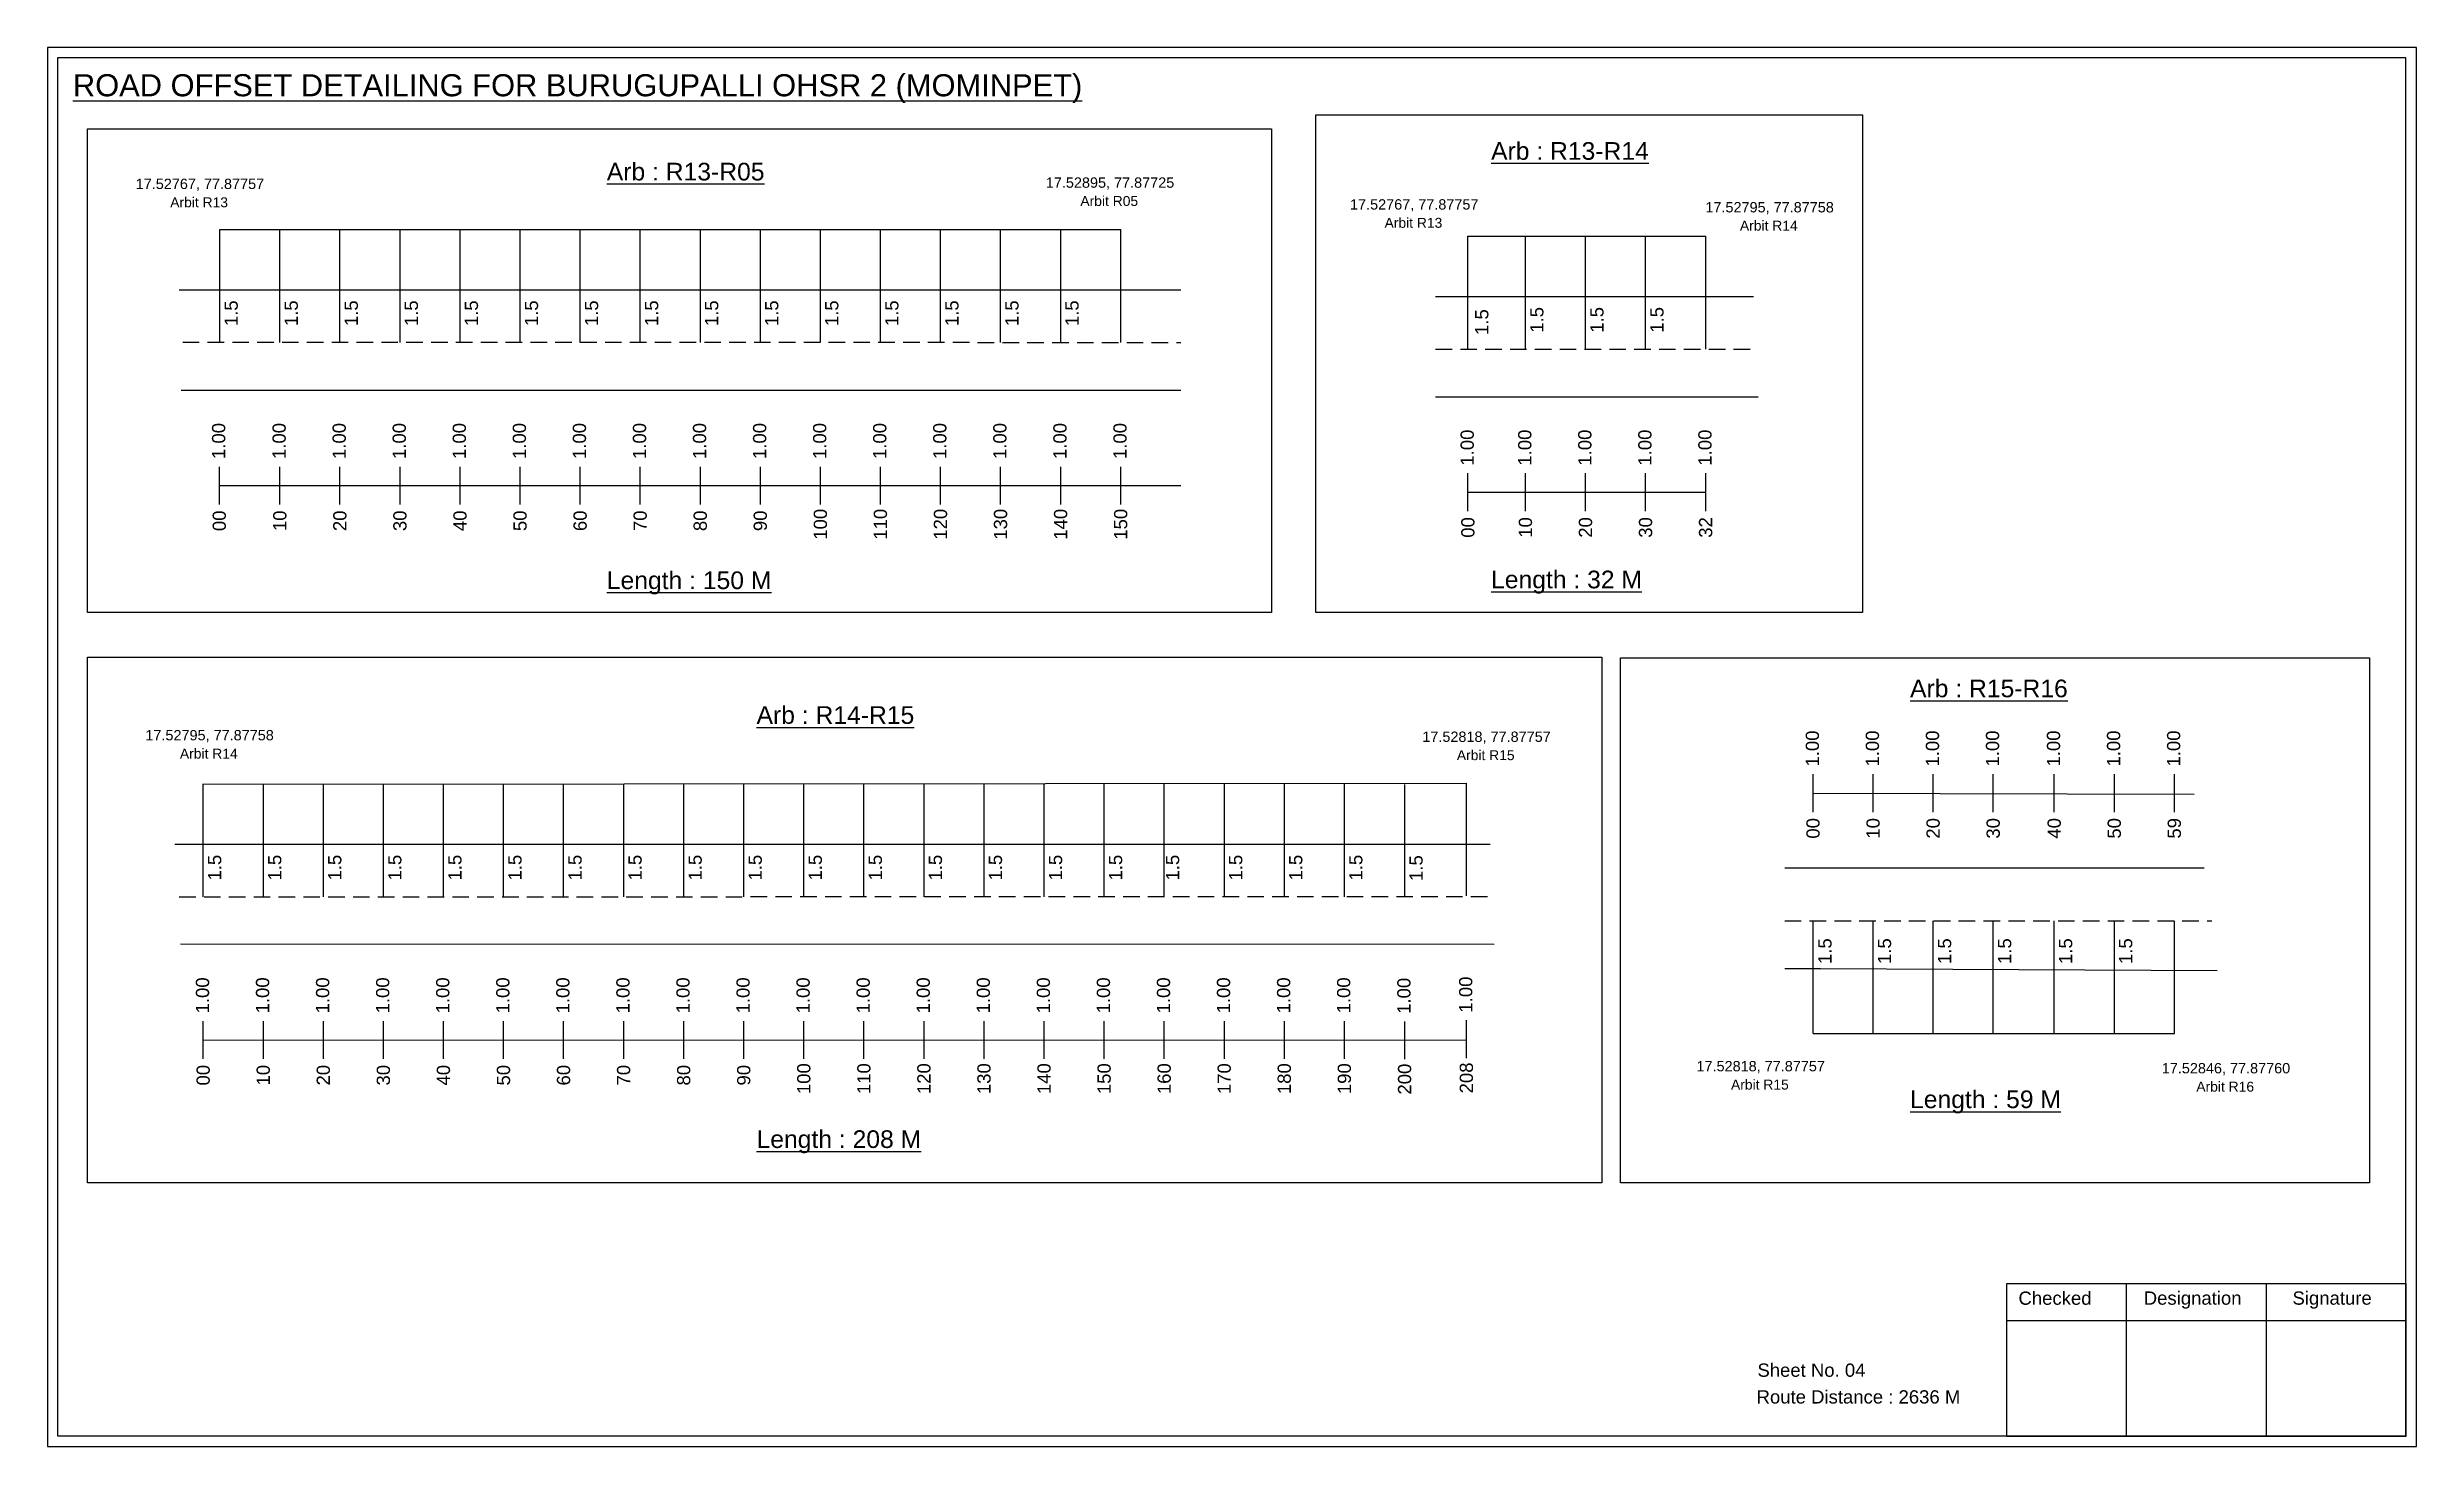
# Model space of a CAD drawing. Header units: inches. Extents: x 1684 to 5443, y 643 to 3286.
# Drawn here: x 4253 to 4789, y 643 to 960 of the extents above; entities that cross this region are included whole.
import ezdxf

# ---------------------------------------------------------------- set-up
doc = ezdxf.new("R2010")
doc.units = ezdxf.units.IN
doc.header["$MEASUREMENT"] = 0
doc.linetypes.add('DASHED2', pattern=[0.375, 0.25, -0.125])
doc.layers.add('PDF_Geometry', color=7, linetype='Continuous')
doc.layers.add('PDF_Text', color=5, linetype='Continuous')
doc.styles.add('PDF Arial', font='arial.ttf')
doc.styles.get("Standard").update_dxf_attribs({"font": 'arial.ttf'})

msp = doc.modelspace()

# ---------------------------------------------------------------- texts
at = {"color": 242, "true_color": 0xcd2027}
for s, height, p in [('%%UROAD OFFSET DETAILING FOR BURUGUPALLI OHSR 2 (MOMINPET)', 5, (4258.65, 948.6)), ('%%UArb : R13-R05', 4, (4379.54, 929.55)), ('%%UArb : R13-R14', 4, (4579.77, 934.23)), ('%%ULength : 150 M', 4, (4379.54, 837.05)), ('%%ULength : 32 M', 4, (4579.77, 837.23)), ('%%UArb : R15-R16', 4, (4674.64, 812.57)), ('%%UArb : R14-R15', 4, (4413.45, 806.55)), ('%%ULength : 59 M', 4, (4674.64, 719.57)), ('%%ULength : 208 M', 4, (4413.45, 710.55))]:
    msp.add_text(s, height=height, dxfattribs=at).set_placement(p)
at = {"color": 5}
for s, height, p in [('17.52767, 77.87757', 2.34, (4272.87, 927.61)), ('17.52895, 77.87725', 2.34, (4478.95, 927.9)), ('Arbit R13', 2.246, (4280.69, 923.48)), ('Arbit R05', 2.246, (4486.77, 923.78)), ('17.52767, 77.87757', 2.34, (4547.83, 922.96)), ('17.52795, 77.87758', 2.34, (4628.3, 922.32)), ('Arbit R13', 2.246, (4555.65, 918.84)), ('Arbit R14', 2.246, (4636.12, 918.2)), ('17.52795, 77.87758', 2.34, (4275.06, 802.82)), ('17.52818, 77.87757', 2.34, (4564.2, 802.47)), ('Arbit R14', 2.246, (4282.88, 798.69)), ('Arbit R15', 2.246, (4572.02, 798.34)), ('17.52818, 77.87757', 2.34, (4626.28, 727.9)), ('17.52846, 77.87760', 2.34, (4731.64, 727.44)), ('Arbit R15', 2.246, (4634.1, 723.77)), ('Arbit R16', 2.246, (4739.46, 723.31))]:
    msp.add_text(s, height=height, dxfattribs=at).set_placement(p)
for p in [(4295.98, 896.58), (4309.58, 896.58), (4323.18, 896.58), (4336.78, 896.58), (4350.38, 896.58), (4363.98, 896.58), (4377.58, 896.58), (4391.18, 896.58), (4404.78, 896.58), (4418.38, 896.58), (4431.98, 896.58), (4445.58, 896.58), (4459.18, 896.58), (4472.78, 896.58), (4486.38, 896.58), (4579.16, 894.58), (4591.63, 895.08), (4605.23, 895.08), (4618.83, 895.08), (4292.24, 771.09), (4305.84, 771.09), (4319.44, 771.09), (4333.04, 771.09), (4346.64, 771.09), (4360.24, 771.09), (4373.84, 771.09), (4387.44, 771.09), (4401.04, 771.09), (4414.64, 771.09), (4428.24, 771.09), (4441.84, 771.09), (4455.44, 771.09), (4469.04, 771.09), (4482.64, 771.09), (4496.24, 771.09), (4509.15, 771.09), (4523.44, 771.09), (4537.04, 771.09), (4550.64, 771.09), (4564.28, 770.99), (4656.86, 752.19), (4670.35, 752.19), (4683.95, 752.19), (4697.55, 752.19), (4711.36, 752.19), (4724.96, 752.19)]:
    msp.add_text('1.5', height=3, rotation=90).set_placement(p)
at = {"color": 217, "true_color": 0x93278f}
for s, p in [('1.00', (4293.14, 866.5)), ('1.00', (4306.84, 866.5)), ('1.00', (4320.44, 866.5)), ('1.00', (4334.04, 866.5)), ('1.00', (4347.64, 866.5)), ('1.00', (4361.24, 866.5)), ('1.00', (4374.84, 866.5)), ('1.00', (4388.44, 866.5)), ('1.00', (4402.04, 866.5)), ('1.00', (4415.64, 866.5)), ('1.00', (4429.24, 866.5)), ('1.00', (4442.84, 866.5)), ('1.00', (4456.44, 866.5)), ('1.00', (4470.04, 866.5)), ('1.00', (4483.64, 866.5)), ('1.00', (4497.24, 866.5)), ('1.00', (4575.86, 865)), ('1.00', (4588.89, 865)), ('1.00', (4602.49, 865)), ('1.00', (4616.09, 865)), ('1.00', (4629.69, 865)), ('00', (4293.29, 850.18)), ('10', (4306.99, 850.18)), ('20', (4320.59, 850.18)), ('30', (4334.19, 850.18)), ('40', (4347.79, 850.18)), ('50', (4361.39, 850.18)), ('60', (4374.99, 850.18)), ('70', (4388.59, 850.18)), ('80', (4402.19, 850.18)), ('90', (4415.79, 850.18)), ('100', (4429.39, 848.23)), ('110', (4442.99, 848.23)), ('120', (4456.59, 848.23)), ('130', (4470.19, 848.23)), ('140', (4483.79, 848.23)), ('150', (4497.39, 848.23)), ('00', (4576.01, 848.68)), ('10', (4589.04, 848.68)), ('20', (4602.64, 848.68)), ('30', (4616.24, 848.68)), ('32', (4629.84, 848.68)), ('1.00', (4654.01, 796.89)), ('1.00', (4667.61, 796.89)), ('1.00', (4681.21, 796.89)), ('1.00', (4694.81, 796.89)), ('1.00', (4708.62, 796.89)), ('1.00', (4722.22, 796.89)), ('1.00', (4735.82, 796.89)), ('00', (4654.16, 780.57)), ('10', (4667.76, 780.57)), ('20', (4681.36, 780.57)), ('30', (4694.96, 780.57)), ('40', (4708.77, 780.57)), ('50', (4722.37, 780.57)), ('59', (4735.97, 780.57)), ('1.00', (4289.49, 741.01)), ('1.00', (4303.09, 741.01)), ('1.00', (4316.69, 741.01)), ('1.00', (4330.29, 741.01)), ('1.00', (4343.89, 741.01)), ('1.00', (4357.49, 741.01)), ('1.00', (4371.09, 741.01)), ('1.00', (4384.69, 741.01)), ('1.00', (4398.29, 741.01)), ('1.00', (4411.89, 741.01)), ('1.00', (4425.49, 741.01)), ('1.00', (4439.09, 741.01)), ('1.00', (4452.69, 741.01)), ('1.00', (4466.29, 741.01)), ('1.00', (4479.89, 741.01)), ('1.00', (4493.49, 741.01)), ('1.00', (4507.09, 741.01)), ('1.00', (4520.69, 741.01)), ('1.00', (4534.29, 741.01)), ('1.00', (4547.89, 741.01)), ('1.00', (4561.53, 740.91)), ('1.00', (4575.52, 741.19)), ('208', (4575.67, 722.91)), ('00', (4289.64, 724.69)), ('10', (4303.24, 724.69)), ('20', (4316.84, 724.69)), ('30', (4330.44, 724.69)), ('40', (4344.04, 724.69)), ('50', (4357.64, 724.69)), ('60', (4371.24, 724.69)), ('70', (4384.84, 724.69)), ('80', (4398.44, 724.69)), ('90', (4412.04, 724.69)), ('100', (4425.64, 722.74)), ('110', (4439.24, 722.74)), ('120', (4452.84, 722.74)), ('130', (4466.44, 722.74)), ('140', (4480.04, 722.74)), ('150', (4493.64, 722.74)), ('160', (4507.24, 722.74)), ('170', (4520.84, 722.74)), ('180', (4534.44, 722.74)), ('190', (4548.04, 722.74)), ('200', (4561.68, 722.64))]:
    msp.add_text(s, height=3, rotation=90, dxfattribs=at).set_placement(p)
for s, p in [('Sheet No. 04', (4640.08, 658.76)), ('Route Distance : 2636 M', (4639.89, 652.71))]:
    msp.add_text(s, height=3).set_placement(p)
at = {"layer": 'PDF_Text', "color": 7, "attachment_point": 7, "style": 'PDF Arial'}
for s, insert, char_height in [('Checked', (4699.19, 675.01), 3.001), ('Designation', (4727.56, 674.17), 3.0006), ('Signature', (4761.24, 674.17), 3.001)]:
    msp.add_mtext(s, dxfattribs=dict(at, insert=insert, char_height=char_height))

# ---------------------------------------------------------------- linework, layer by layer
at = {"color": 5}
for p, q in [((4291.92, 918.44), (4495.92, 918.44)), ((4574.53, 916.94), (4628.36, 916.94)), ((4288.17, 792.93), (4574.2, 793.12)), ((4652.68, 736.46), (4734.5, 736.48))]:
    msp.add_line(p, q, dxfattribs=at)
for p, q in [((4291.92, 892.9), (4291.92, 918.44)), ((4305.52, 892.9), (4305.52, 918.44)), ((4319.12, 892.9), (4319.12, 918.44)), ((4332.72, 892.9), (4332.72, 918.44)), ((4346.32, 892.9), (4346.32, 918.44)), ((4359.92, 892.9), (4359.92, 918.44)), ((4373.52, 892.9), (4373.52, 918.44)), ((4387.12, 892.9), (4387.12, 918.44)), ((4400.72, 892.9), (4400.72, 918.44)), ((4414.32, 892.9), (4414.32, 918.44)), ((4427.92, 892.9), (4427.92, 918.44)), ((4441.52, 892.9), (4441.52, 918.44)), ((4455.12, 892.9), (4455.12, 918.44)), ((4468.72, 892.9), (4468.72, 918.44)), ((4482.32, 892.9), (4482.32, 918.44)), ((4495.92, 892.9), (4495.92, 918.44)), ((4574.53, 891.4), (4574.53, 916.94)), ((4587.56, 891.4), (4587.56, 916.94)), ((4601.16, 891.4), (4601.16, 916.94)), ((4614.76, 891.4), (4614.76, 916.94)), ((4628.36, 891.4), (4628.36, 916.94)), ((4282.72, 904.79), (4509.52, 904.79)), ((4567.19, 903.29), (4639.22, 903.29)), ((4283.19, 882.1), (4509.52, 882.07)), ((4567.19, 880.6), (4640.22, 880.6)), ((4288.17, 767.42), (4288.17, 792.95)), ((4301.77, 767.42), (4301.77, 792.95)), ((4315.37, 767.42), (4315.37, 792.95)), ((4328.97, 767.42), (4328.97, 792.95)), ((4342.57, 767.42), (4342.57, 792.95)), ((4356.17, 767.42), (4356.17, 792.95)), ((4369.77, 767.42), (4369.77, 792.95)), ((4383.37, 767.42), (4383.37, 792.95)), ((4396.97, 767.42), (4396.97, 792.95)), ((4410.57, 767.42), (4410.57, 792.95)), ((4424.17, 767.42), (4424.17, 792.95)), ((4437.77, 767.42), (4437.77, 792.95)), ((4451.37, 767.42), (4451.37, 792.95)), ((4464.97, 767.42), (4464.97, 792.95)), ((4478.57, 767.42), (4478.57, 792.95)), ((4492.17, 767.42), (4492.17, 792.95)), ((4505.77, 767.42), (4505.77, 792.95)), ((4519.37, 767.42), (4519.37, 792.95)), ((4532.97, 767.42), (4532.97, 792.95)), ((4546.57, 767.42), (4546.57, 792.95)), ((4560.21, 767.58), (4560.21, 792.85)), ((4574.2, 767.59), (4574.2, 793.13)), ((4281.75, 779.3), (4579.6, 779.3)), ((4741.23, 773.88), (4646.27, 773.88)), ((4652.68, 736.46), (4652.68, 761.99)), ((4666.28, 736.46), (4666.28, 761.99)), ((4679.88, 736.46), (4679.88, 761.99)), ((4693.48, 736.46), (4693.48, 761.99)), ((4707.3, 736.46), (4707.3, 761.99)), ((4720.9, 736.46), (4720.9, 761.99)), ((4734.5, 736.46), (4734.5, 761.99)), ((4283, 756.73), (4580.5, 756.69))]:
    msp.add_line(p, q)
at = {"linetype": 'DASHED2', "ltscale": 15}
for p, q in [((4283.51, 892.95), (4509.52, 892.9)), ((4567.19, 891.4), (4639.72, 891.4)), ((4282.71, 767.41), (4579.2, 767.47)), ((4646.27, 761.99), (4742.95, 761.99))]:
    msp.add_line(p, q, dxfattribs=at)
at = {"color": 217, "true_color": 0x93278f}
for p, q in [((4291.81, 856.21), (4291.81, 864.76)), ((4305.52, 856.21), (4305.52, 864.76)), ((4319.12, 856.21), (4319.12, 864.76)), ((4332.72, 856.21), (4332.72, 864.76)), ((4346.32, 856.21), (4346.32, 864.76)), ((4359.92, 856.21), (4359.92, 864.76)), ((4373.52, 856.21), (4373.52, 864.76)), ((4387.12, 856.21), (4387.12, 864.76)), ((4400.72, 856.21), (4400.72, 864.76)), ((4414.32, 856.21), (4414.32, 864.76)), ((4427.92, 856.21), (4427.92, 864.76)), ((4441.52, 856.21), (4441.52, 864.76)), ((4455.12, 856.21), (4455.12, 864.76)), ((4468.72, 856.21), (4468.72, 864.76)), ((4482.32, 856.21), (4482.32, 864.76)), ((4495.92, 856.21), (4495.92, 864.76)), ((4291.92, 860.47), (4509.52, 860.52)), ((4574.53, 854.7), (4574.53, 863.26)), ((4574.53, 858.97), (4628.36, 858.98)), ((4587.56, 854.7), (4587.56, 863.26)), ((4601.16, 854.7), (4601.16, 863.26)), ((4614.76, 854.7), (4614.76, 863.26)), ((4628.36, 854.7), (4628.36, 863.26)), ((4652.68, 786.6), (4652.68, 795.16)), ((4666.28, 786.6), (4666.28, 795.16)), ((4679.88, 786.6), (4679.88, 795.16)), ((4693.48, 786.6), (4693.48, 795.16)), ((4707.3, 786.6), (4707.3, 795.16)), ((4720.9, 786.6), (4720.9, 795.16)), ((4734.5, 786.6), (4734.5, 795.16)), ((4652.68, 790.87), (4739.01, 790.63)), ((4288.17, 730.72), (4288.17, 739.27)), ((4288.17, 734.99), (4574.2, 735.04)), ((4301.77, 730.72), (4301.77, 739.27)), ((4315.37, 730.72), (4315.37, 739.27)), ((4328.97, 730.72), (4328.97, 739.27)), ((4342.57, 730.72), (4342.57, 739.27)), ((4356.17, 730.72), (4356.17, 739.27)), ((4369.77, 730.72), (4369.77, 739.27)), ((4383.37, 730.72), (4383.37, 739.27)), ((4396.97, 730.72), (4396.97, 739.27)), ((4410.57, 730.72), (4410.57, 739.27)), ((4424.17, 730.72), (4424.17, 739.27)), ((4437.77, 730.72), (4437.77, 739.27)), ((4451.37, 730.72), (4451.37, 739.27)), ((4464.97, 730.72), (4464.97, 739.27)), ((4478.57, 730.72), (4478.57, 739.27)), ((4492.17, 730.72), (4492.17, 739.27)), ((4505.77, 730.72), (4505.77, 739.27)), ((4519.37, 730.72), (4519.37, 739.27)), ((4532.97, 730.72), (4532.97, 739.27)), ((4546.57, 730.72), (4546.57, 739.27)), ((4560.21, 730.62), (4560.21, 739.17)), ((4574.2, 730.89), (4574.2, 739.45))]:
    msp.add_line(p, q, dxfattribs=at)
for points in [[(4540.07, 944.42), (4663.87, 944.42), (4663.87, 831.74), (4540.07, 831.74)], [(4261.93, 941.26), (4530.02, 941.26), (4530.02, 831.74), (4261.93, 831.74)], [(4261.93, 821.68), (4604.84, 821.68), (4604.84, 702.68), (4261.93, 702.68)], [(4609.05, 821.5), (4778.66, 821.5), (4778.66, 702.68), (4609.05, 702.68)]]:
    msp.add_lwpolyline(points, close=True)
msp.add_lwpolyline([(4646.27, 751.19), (4654.33, 751.19), (4744.18, 750.69)])
at = {"layer": 'PDF_Geometry'}
for points in [[(4252.87, 959.67), (4252.87, 642.96), (4789.34, 642.96), (4789.34, 959.67)], [(4255.19, 957.34), (4255.19, 645.38), (4786.92, 645.38), (4786.92, 957.34)]]:
    msp.add_lwpolyline(points, close=True, dxfattribs=at)
at = {"layer": 'PDF_Geometry', "color": 242, "true_color": 0xcc1f26}
msp.add_lwpolyline([(4786.92, 645.28), (4696.58, 645.28), (4696.58, 679.89), (4786.92, 679.89)], close=True, dxfattribs=at)
for points in [[(4723.56, 679.89), (4723.56, 645.28)], [(4755.29, 679.89), (4755.29, 645.28)], [(4696.58, 671.52), (4786.92, 671.52)]]:
    msp.add_lwpolyline(points, dxfattribs=at)

msp.set_redraw_order([(e.dxf.handle, doc.entitydb.next_handle()) for e in msp.query("TEXT MTEXT ATTDEF DIMENSION ARC_DIMENSION")])  # texts and dimensions are drawn at this point

doc.saveas('drawing.dxf')
